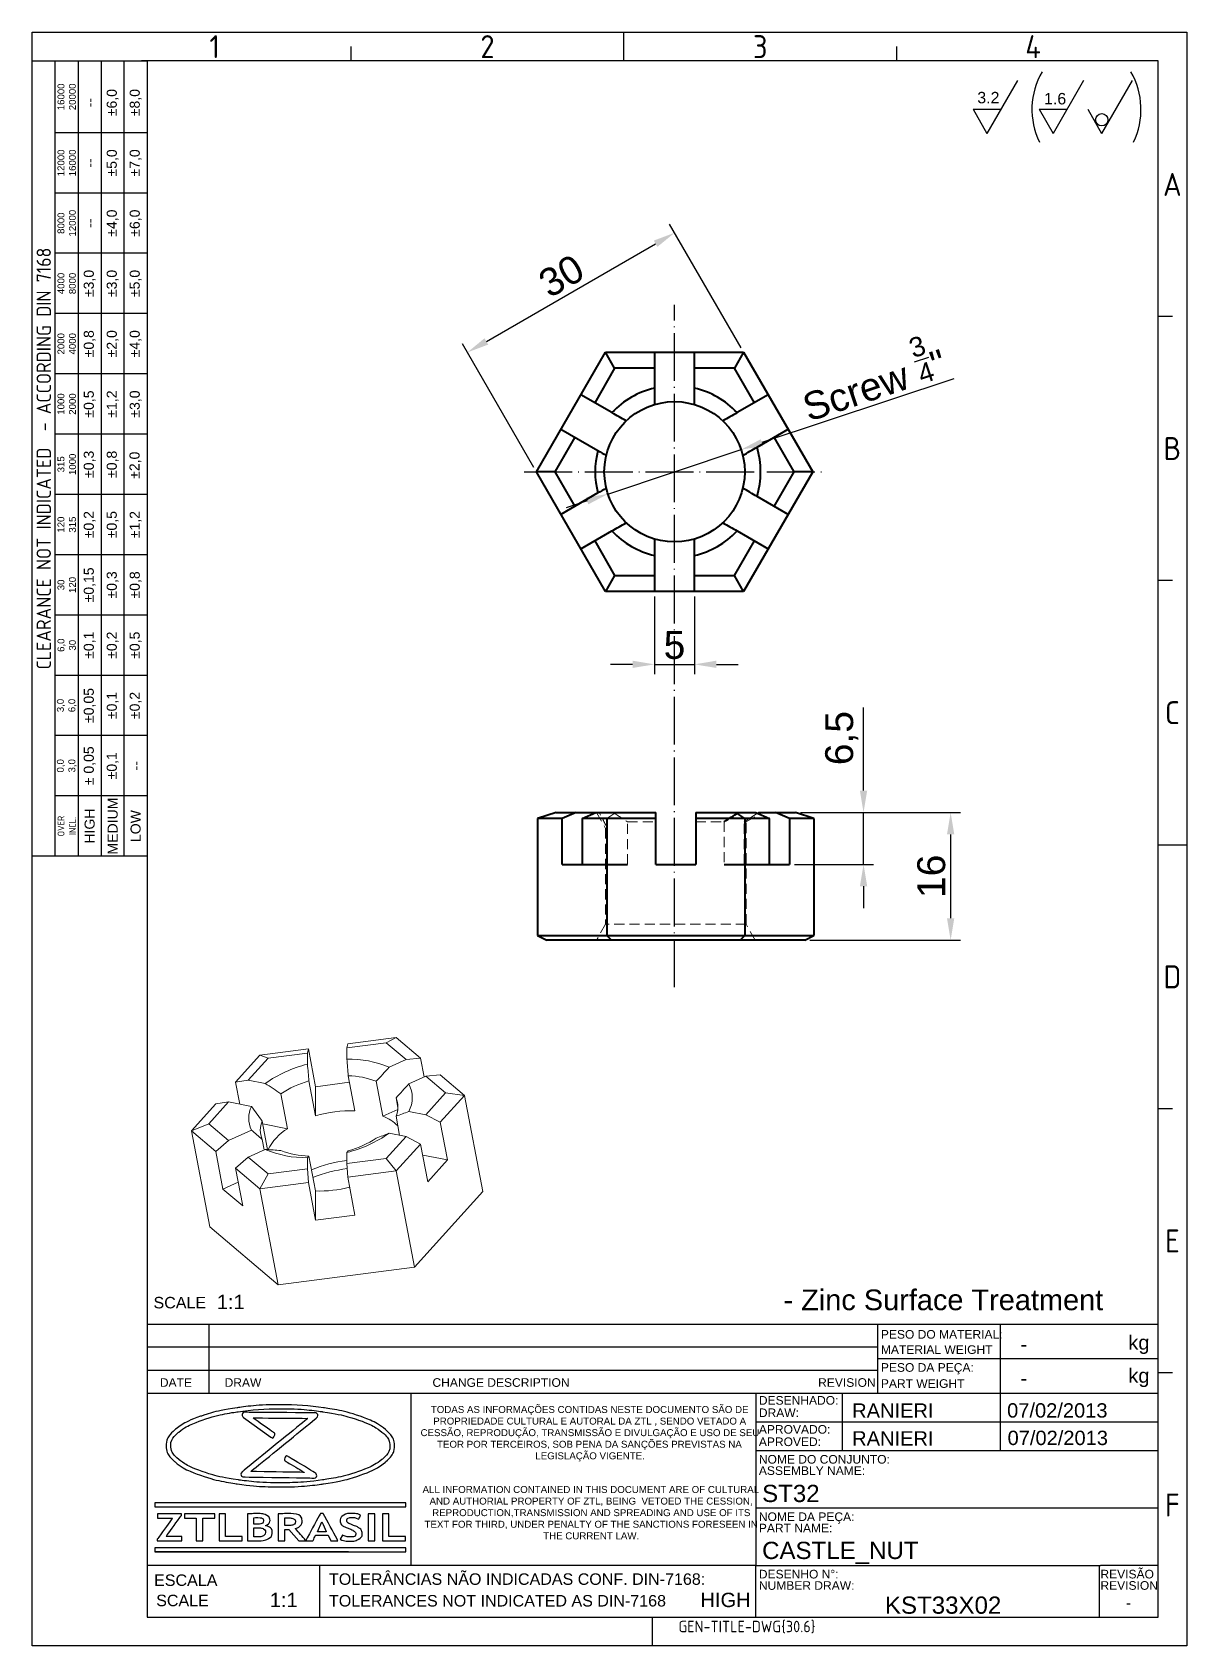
# Model space of a CAD drawing. Header units: millimetres. Extents: x 4527 to 4672, y 1228 to 1430.
import ezdxf
from ezdxf.enums import TextEntityAlignment as Align

# ---------------------------------------------------------------- set-up
doc = ezdxf.new("R2010")
doc.units = ezdxf.units.MM
for name, pattern in [('ACAD_ISO02W100', [15, 12, -3]), ('ACAD_ISO04W100', [30, 24, -3, 0, -3]), ('HIDDEN', [1.905, 1.27, -0.635])]:
    doc.linetypes.add(name, pattern=pattern)
for name, color, linetype, lineweight in [('AM_0', 7, 'Continuous', 40), ('AM_4', 1, 'ACAD_ISO04W100', 25), ('AM_5', 3, 'Continuous', 25), ('AM_8', 40, 'ACAD_ISO02W100', 35)]:
    doc.layers.add(name, color=color, linetype=linetype, lineweight=lineweight)
doc.layers.add('Camada 1', color=7, linetype='Continuous')
doc.styles.add('ACISOTS', font='isocp.shx', dxfattribs={"height": 1})
doc.styles.get("Standard").update_dxf_attribs({"font": 'arial.ttf'})
doc.dimstyles.new('ISO-25', dxfattribs={"dimtxt": 3.5, "dimasz": 2.75, "dimexe": 1.25, "dimexo": 0.625, "dimtad": 1, "dimtxsty": 'Standard', "dimcen": 2.5, "dimadec": 0, "dimazin": 0, "dimtfac": 1, "dimtmove": 0, "dimatfit": 3, "dimfxl": 1, "dimarcsym": 0})

msp = doc.modelspace()

# ---------------------------------------------------------------- texts
at = {"color": 135, "lineweight": 25, "style": 'ACISOTS'}
for s, p in [('1', (4550.154, 1428.601)), ('2', (4584.354, 1428.601)), ('3', (4618.554, 1428.601)), ('4', (4652.754, 1428.601)), ('A', (4670.214, 1411.321)), ('B', (4670.214, 1378.201)), ('C', (4670.214, 1345.081)), ('D', (4670.214, 1311.961)), ('E', (4670.214, 1278.841)), ('F', (4670.214, 1245.721))]:
    msp.add_text(s, height=2.88, dxfattribs=at).set_placement(p, align=Align.MIDDLE)
for s, height, p in [('SCALE', 1.44, (4542.492, 1270.383)), ('PESO DO MATERIAL:', 1.08, (4633.675, 1266.585)), ('kg', 1.8, (4664.694, 1265.204)), ('MATERIAL WEIGHT', 1.08, (4633.675, 1264.672)), ('PESO DA PEÇA:', 1.08, (4633.675, 1262.434)), ('kg', 1.8, (4664.694, 1261.051)), ('DATE', 1.08, (4543.289, 1260.545)), ('DRAW', 1.08, (4551.402, 1260.545)), ('CHANGE DESCRIPTION', 1.08, (4577.462, 1260.545)), ('REVISION', 1.08, (4625.809, 1260.545)), ('PART WEIGHT', 1.08, (4633.675, 1260.419)), ('DESENHADO:', 1.08, (4618.377, 1258.307)), ('DRAW:', 1.08, (4618.377, 1256.753)), ('APROVADO:', 1.08, (4618.377, 1254.669)), ('APROVED:', 1.08, (4618.377, 1253.116)), ('ASSEMBLY NAME:', 1.08, (4618.377, 1249.496)), ('NOME DO CONJUNTO:', 1.08, (4618.377, 1250.918)), ('NOME DA PEÇA:', 1.08, (4618.377, 1243.718)), ('PART NAME:', 1.08, (4618.377, 1242.296)), ('ESCALA', 1.44, (4542.567, 1235.581)), ('TOLERÂNCIAS NÃO INDICADAS CONF. DIN-7168:', 1.44, (4564.487, 1235.716)), ('DESENHO N%%d:', 1.08, (4618.377, 1236.518)), ('NUMBER DRAW:', 1.08, (4618.377, 1235.096)), ('REVISÃO', 1.08, (4661.197, 1236.518)), ('REVISION', 1.08, (4661.197, 1235.096)), ('SCALE', 1.44, (4542.827, 1233.037)), ('TOLERANCES NOT INDICATED AS DIN-7168', 1.44, (4564.487, 1232.998))]:
    msp.add_text(s, height=height).set_placement(p)
at = {"color": 135, "lineweight": 25, "attachment_point": 5, "rotation": 90}
for s, insert, char_height, width in [('16000\\P20000', (4531.614, 1422.301), 0.864, 9), ('±6,0', (4537.374, 1421.581), 1.26, 7.56), ('±8,0', (4540.254, 1421.581), 1.26, 7.56), ('--', (4534.494, 1421.581), 1.26, 7.56), ('12000\\P16000', (4531.614, 1414.021), 0.864, 7.56), ('--', (4534.494, 1414.021), 1.26, 7.56), ('±5,0', (4537.374, 1414.021), 1.26, 7.56), ('±7,0', (4540.254, 1414.021), 1.26, 7.56), ('8000\\P12000', (4531.614, 1406.461), 0.864, 7.56), ('--', (4534.494, 1406.461), 1.26, 7.56), ('±4,0', (4537.374, 1406.461), 1.26, 7.56), ('±6,0', (4540.254, 1406.461), 1.26, 7.56), ('{\\Fisocp.shx|c0;CLEARANCE NOT INDICATED  - ACCORDING DIN 7168}', (4528.734, 1376.941), 1.8, 99.72), ('4000\\P8000', (4531.614, 1398.901), 0.864, 7.56), ('±3,0', (4534.494, 1398.901), 1.26, 7.56), ('±3,0', (4537.374, 1398.901), 1.26, 7.56), ('±5,0', (4540.254, 1398.901), 1.26, 7.56), ('2000\\P4000', (4531.614, 1391.341), 0.864, 7.56), ('±0,8', (4534.494, 1391.341), 1.26, 7.56), ('±2,0', (4537.374, 1391.341), 1.26, 7.56), ('±4,0', (4540.254, 1391.341), 1.26, 7.56), ('1000\\P2000', (4531.614, 1383.781), 0.864, 7.56), ('±0,5', (4534.494, 1383.781), 1.26, 7.56), ('±1,2', (4537.374, 1383.781), 1.26, 7.56), ('±3,0', (4540.254, 1383.781), 1.26, 7.56), ('±0,3', (4534.494, 1376.221), 1.26, 7.56), ('±0,8', (4537.374, 1376.221), 1.26, 7.56), ('315\\P1000', (4531.614, 1376.221), 0.864, 7.56), ('±2,0', (4540.23, 1376.107), 1.26, 7.56), ('±0,2', (4534.494, 1368.661), 1.26, 7.56), ('±0,5', (4537.374, 1368.661), 1.26, 7.56), ('±1,2', (4540.254, 1368.661), 1.26, 7.56), ('120\\P315', (4531.614, 1368.661), 0.864, 7.56), ('30\\P120', (4531.614, 1361.101), 0.864, 7.56), ('±0,15', (4534.494, 1361.101), 1.26, 7.56), ('±0,3', (4537.374, 1361.101), 1.26, 7.56), ('±0,8', (4540.254, 1361.101), 1.26, 7.56), ('6,0\\P30', (4531.614, 1353.541), 0.864, 7.56), ('±0,1', (4534.494, 1353.541), 1.26, 7.56), ('±0,2', (4537.374, 1353.541), 1.26, 7.56), ('±0,5', (4540.254, 1353.541), 1.26, 7.56), ('±0,05', (4534.494, 1345.981), 1.26, 7.56), ('±0,1', (4537.374, 1345.981), 1.26, 7.56), ('±0,2', (4540.254, 1345.981), 1.26, 7.56), ('3,0\\P6,0', (4531.614, 1345.981), 0.864, 7.56), ('± 0,05', (4534.494, 1338.421), 1.26, 7.56), ('\\pt4.79529;±0,1', (4537.374, 1338.421), 1.26, 7.56), ('0,0\\P3,0', (4531.614, 1338.421), 0.864, 7.56), ('--', (4540.254, 1338.421), 1.26, 7.56), ('MEDIUM', (4537.374, 1330.861), 1.26, 7.56), ('{\\Fisocp.shx|c0;OVER\\PINCL.}', (4531.614, 1330.861), 0.864, 7.56), ('HIGH', (4534.494, 1330.861), 1.26, 7.56), ('LOW', (4540.254, 1330.861), 1.26, 7.56)]:
    msp.add_mtext(s, dxfattribs=dict(at, insert=insert, char_height=char_height, width=width))
at = {"insert": (4621.469, 1277.073), "char_height": 2.59465, "width": 63.67922, "attachment_point": 1}
msp.add_mtext('\\P- Zinc Surface Treatment', dxfattribs=at)
at = {"linetype": 'Continuous', "char_height": 0.8712, "attachment_point": 1}
for s, width, insert in [('\\pi2.0442;TODAS AS INFORMAÇÕES CONTIDAS NESTE DOCUMENTO SÃO DE \\P\\pi2.3458;PROPRIEDADE CULTURAL E AUTORAL DA ZTL , SENDO VETADO A \\P\\pi0.75578;CESSÃO, REPRODUÇÃO, TRANSMISSÃO E DIVULGAÇÃO E USO DE SEU \\P\\pi2.82;TEOR POR TERCEIROS, SOB PENA DA SANÇÕES PREVISTAS NA \\P\\pi15.144;LEGISLAÇÃO VIGENTE.', 43.8236, (4575.214, 1258.139)), ('\\pi0.51937;ALL INFORMATION CONTAINED IN THIS DOCUMENT ARE OF CULTURAL \\P\\pi1.3956;AND AUTHORIAL PROPERTY OF ZTL, BEING  VETOED THE CESSION, \\P\\pi1.7263;REPRODUCTION,TRANSMISSION AND SPREADING AND USE OF ITS \\P\\pi0.76451;TEXT FOR THIRD, UNDER PENALTY OF THE SANCTIONS FORESEEN IN \\P\\pi15.644;THE CURRENT LAW.', 43.19033, (4575.7, 1248.107))]:
    msp.add_mtext_dynamic_manual_height_columns(s, width=width, gutter_width=12.5, heights=[0], dxfattribs=dict(at, insert=insert))
for tag, height, p in [('1:1', 1.8, (4552.175, 1271.192)), ('1:1', 1.8, (4558.813, 1233.825)), ('HIGH', 1.8, (4614.204, 1233.825)), ('-', 1.408, (4664.712, 1233.473))]:
    msp.add_attdef(tag, text='', height=height).set_placement(p, align=Align.MIDDLE_CENTER)
for p in [(4651.178, 1265.9), (4651.178, 1261.616)]:
    msp.add_attdef('-', text='', height=1.8).set_placement(p, align=Align.MIDDLE_LEFT)
for tag, p, height in [('RANIERI', (4630.076, 1256.668), 1.8), ('07/02/2013', (4649.499, 1256.689), 1.8), ('RANIERI', (4630.075, 1253.185), 1.8), ('07/02/2013', (4649.557, 1253.244), 1.8), ('ST32', (4618.784, 1246.098), 2.16), ('CASTLE_NUT', (4618.784, 1238.953), 2.16), ('KST33X02', (4634.181, 1232.091), 2.16)]:
    msp.add_attdef(tag, p, '', height=height)
at = {"color": 135, "style": 'ACISOTS'}
msp.add_attdef('GEN-TITLE-DWG{30.6}', (4608.297, 1229.77), '', height=1.44, dxfattribs=at)
at = {"layer": 'AM_5', "char_height": 1.4322, "attachment_point": 1}
for s, insert in [('3.2', (4645.761, 1422.927)), ('1.6', (4654.127, 1422.789))]:
    msp.add_mtext_dynamic_manual_height_columns(s, width=18.23779, gutter_width=12.5, heights=[0], dxfattribs=dict(at, insert=insert))

# ---------------------------------------------------------------- blocks, each defined once
blk = doc.blocks.new('*D34')
at = {"layer": 'AM_5', "color": 0, "lineweight": -2, "ltscale": 0.25, "transparency": 16777216}
for p, q in [((4616.15, 1390.83), (4607.19, 1406.35)), ((4584.22, 1391.64), (4605.43, 1403.89)), ((4590.17, 1375.83), (4581.21, 1391.35))]:
    blk.add_line(p, q, dxfattribs=at)
at = {"layer": 'AM_5', "color": 0, "ltscale": 0.25, "transparency": 16777216}
for points in [[(4605.21, 1404.28), (4605.66, 1403.49), (4607.82, 1405.26)], [(4583.99, 1392.03), (4584.45, 1391.24), (4581.84, 1390.26)]]:
    blk.add_solid(points, dxfattribs=at)
at = {"layer": 'Defpoints', "color": 0, "ltscale": 0.25, "transparency": 16777216}
for p in [(4607.82, 1405.26), (4616.46, 1390.28), (4590.48, 1375.28)]:
    blk.add_point(p, dxfattribs=at)
at = {"layer": 'AM_5', "color": 0, "ltscale": 0.25, "transparency": 16777216, "insert": (4593.62, 1399.85), "char_height": 3.5, "attachment_point": 5, "rotation": 30}
blk.add_mtext('30', dxfattribs=at)
blk = doc.blocks.new('*D35')
at = {"layer": 'AM_5', "color": 0, "lineweight": -2, "ltscale": 0.25, "transparency": 16777216}
for p, q in [((4623.61, 1332.56), (4643.67, 1332.56)), ((4642.42, 1329.81), (4642.42, 1319.31)), ((4624.76, 1316.56), (4643.67, 1316.56))]:
    blk.add_line(p, q, dxfattribs=at)
at = {"layer": 'AM_5', "color": 0, "ltscale": 0.25, "transparency": 16777216}
for points in [[(4641.96, 1329.81), (4642.88, 1329.81), (4642.42, 1332.56)], [(4641.96, 1319.31), (4642.88, 1319.31), (4642.42, 1316.56)]]:
    blk.add_solid(points, dxfattribs=at)
at = {"layer": 'Defpoints', "color": 0, "ltscale": 0.25, "transparency": 16777216}
for p in [(4622.98, 1332.56), (4624.14, 1316.56), (4642.42, 1316.56)]:
    blk.add_point(p, dxfattribs=at)
at = {"layer": 'AM_5', "color": 0, "ltscale": 0.25, "transparency": 16777216, "insert": (4640.01, 1324.56), "char_height": 3.5, "attachment_point": 5, "rotation": 90}
blk.add_mtext('16', dxfattribs=at)
blk = doc.blocks.new('*D36')
at = {"layer": 'AM_5', "color": 0, "lineweight": -2, "ltscale": 0.25, "transparency": 16777216}
for p, q in [((4631.5, 1335.31), (4631.5, 1345.73)), ((4623.61, 1332.56), (4632.75, 1332.56)), ((4631.5, 1326.06), (4631.5, 1332.56)), ((4622.83, 1326.06), (4632.75, 1326.06)), ((4631.5, 1323.31), (4631.5, 1320.56))]:
    blk.add_line(p, q, dxfattribs=at)
at = {"layer": 'AM_5', "color": 0, "ltscale": 0.25, "transparency": 16777216}
for points in [[(4631.04, 1335.31), (4631.96, 1335.31), (4631.5, 1332.56)], [(4631.04, 1323.31), (4631.96, 1323.31), (4631.5, 1326.06)]]:
    blk.add_solid(points, dxfattribs=at)
at = {"layer": 'Defpoints', "color": 0, "ltscale": 0.25, "transparency": 16777216}
for p in [(4622.98, 1332.56), (4631.5, 1332.56), (4622.21, 1326.06)]:
    blk.add_point(p, dxfattribs=at)
at = {"layer": 'AM_5', "color": 0, "ltscale": 0.25, "transparency": 16777216, "insert": (4628.77, 1341.89), "char_height": 3.5, "attachment_point": 5, "rotation": 90}
blk.add_mtext('6,5', dxfattribs=at)
blk = doc.blocks.new('*D37')
at = {"layer": 'AM_5', "color": 0, "lineweight": -2, "ltscale": 0.25, "transparency": 16777216}
for p, q in [((4605.3, 1359.66), (4605.3, 1349.89)), ((4610.3, 1359.66), (4610.3, 1349.89)), ((4602.55, 1351.14), (4599.8, 1351.14)), ((4605.3, 1351.14), (4610.3, 1351.14)), ((4613.05, 1351.14), (4615.8, 1351.14))]:
    blk.add_line(p, q, dxfattribs=at)
at = {"layer": 'AM_5', "color": 0, "ltscale": 0.25, "transparency": 16777216}
for points in [[(4602.55, 1351.6), (4602.55, 1350.69), (4605.3, 1351.14)], [(4613.05, 1351.6), (4613.05, 1350.69), (4610.3, 1351.14)]]:
    blk.add_solid(points, dxfattribs=at)
at = {"layer": 'Defpoints', "color": 0, "ltscale": 0.25, "transparency": 16777216}
for p in [(4605.3, 1360.28), (4610.3, 1360.28), (4610.3, 1351.14)]:
    blk.add_point(p, dxfattribs=at)
at = {"layer": 'AM_5', "color": 0, "ltscale": 0.25, "transparency": 16777216, "insert": (4607.8, 1353.55), "char_height": 3.5, "attachment_point": 5}
blk.add_mtext('5', dxfattribs=at)
blk = doc.blocks.new('*D38')
at = {"layer": 'AM_5', "color": 0, "lineweight": -2, "ltscale": 0.25, "transparency": 16777216}
for p, q in [((4642.81, 1386.95), (4618.76, 1378.94)), ((4599.45, 1372.5), (4616.15, 1378.07)), ((4596.85, 1371.63), (4594.24, 1370.76))]:
    blk.add_line(p, q, dxfattribs=at)
at = {"layer": 'AM_5', "color": 0, "ltscale": 0.25, "transparency": 16777216}
for points in [[(4618.62, 1379.37), (4618.91, 1378.5), (4616.15, 1378.07)], [(4596.7, 1372.07), (4596.99, 1371.2), (4599.45, 1372.5)]]:
    blk.add_solid(points, dxfattribs=at)
at = {"layer": 'Defpoints', "color": 0, "ltscale": 0.25, "transparency": 16777216}
for p in [(4616.15, 1378.07), (4599.45, 1372.5)]:
    blk.add_point(p, dxfattribs=at)
at = {"layer": 'AM_5', "color": 0, "ltscale": 0.25, "transparency": 16777216, "insert": (4632.52, 1387.25), "char_height": 3.5, "attachment_point": 5, "rotation": 18.428}
blk.add_mtext('Screw {\\H0.7x;\\S3/4;}"', dxfattribs=at)

# ---------------------------------------------------------------- dimensions: what is measured, and where the dimension line sits
at = {"layer": 'AM_5', "ltscale": 0.25}
dim = msp.add_aligned_dim(p1=(4590.483, 1375.285), p2=(4616.464, 1390.285), distance=17.295, dimstyle='ISO-25', dxfattribs=at)
dim.commit()
dim.dimension.update_dxf_attribs({"geometry": '*D34', "text_midpoint": (4593.619, 1399.853)})
dim = msp.add_diameter_dim_2p(p1=(4599.455, 1372.503), p2=(4616.152, 1378.066), text='Screw {\\H0.7x;\\S3/4;}"', dimstyle='ISO-25', dxfattribs=at)
dim.commit()
dim.dimension.update_dxf_attribs({"geometry": '*D38', "text_midpoint": (4633.638, 1383.893), "dimtype": 163})
dim = msp.add_linear_dim(base=(4610.304, 1351.144), p1=(4605.304, 1360.285), p2=(4610.304, 1360.285), dimstyle='ISO-25', dxfattribs=at)
dim.commit()
dim.dimension.update_dxf_attribs({"geometry": '*D37', "text_midpoint": (4607.804, 1353.549)})
for base, p1, p2, picture, middle in [((4631.498, 1332.558), (4622.21, 1326.058), (4622.981, 1332.558), '*D36', (4628.769, 1341.891)), ((4642.42, 1316.558), (4622.981, 1332.558), (4624.135, 1316.558), '*D35', (4640.008, 1324.558))]:
    dim = msp.add_linear_dim(base=base, p1=p1, p2=p2, angle=90, dimstyle='ISO-25', dxfattribs=at)
    dim.commit()
    dim.dimension.update_dxf_attribs({"geometry": picture, "text_midpoint": middle})

# ---------------------------------------------------------------- linework, layer by layer
at = {"color": 135, "lineweight": 25}
for p, q in [((4527.294, 1228.081), (4527.294, 1430.401)), ((4527.294, 1430.401), (4672.014, 1430.401)), ((4567.254, 1426.801), (4567.254, 1428.601)), ((4601.454, 1426.801), (4601.454, 1430.401)), ((4635.654, 1426.801), (4635.654, 1428.601)), ((4672.014, 1430.401), (4672.014, 1228.081)), ((4530.174, 1327.081), (4530.174, 1426.801)), ((4533.054, 1426.801), (4533.054, 1327.081)), ((4535.934, 1426.801), (4535.934, 1327.081)), ((4538.814, 1327.081), (4538.814, 1426.801)), ((4541.694, 1417.801), (4530.174, 1417.801)), ((4541.694, 1410.241), (4530.174, 1410.241)), ((4541.694, 1402.681), (4530.174, 1402.681)), ((4541.694, 1395.121), (4530.174, 1395.121)), ((4670.214, 1394.761), (4668.414, 1394.761)), ((4541.694, 1387.561), (4530.174, 1387.561)), ((4541.694, 1380.001), (4530.174, 1380.001)), ((4541.694, 1372.441), (4530.174, 1372.441)), ((4541.694, 1364.881), (4530.174, 1364.881)), ((4670.214, 1361.641), (4668.414, 1361.641)), ((4541.694, 1357.321), (4530.174, 1357.321)), ((4541.694, 1349.761), (4530.174, 1349.761)), ((4541.694, 1342.201), (4530.174, 1342.201)), ((4541.694, 1334.641), (4530.174, 1334.641)), ((4668.414, 1328.521), (4672.014, 1328.521)), ((4670.214, 1295.401), (4668.414, 1295.401)), ((4670.214, 1262.281), (4668.414, 1262.281)), ((4605.054, 1228.081), (4605.054, 1231.681)), ((4672.014, 1228.081), (4527.294, 1228.081))]:
    msp.add_line(p, q, dxfattribs=at)
for p, q in [((4668.414, 1426.801), (4540.974, 1426.801)), ((4541.694, 1426.801), (4541.694, 1231.681)), ((4668.414, 1231.681), (4668.414, 1426.801)), ((4541.694, 1268.401), (4668.414, 1268.401)), ((4541.694, 1268.401), (4541.694, 1231.681)), ((4541.694, 1268.401), (4633.313, 1268.401)), ((4549.472, 1259.761), (4549.472, 1268.401)), ((4633.313, 1259.761), (4633.313, 1268.401)), ((4648.614, 1268.401), (4648.614, 1264.081)), ((4668.414, 1231.681), (4668.414, 1268.401)), ((4633.313, 1265.521), (4541.694, 1265.521)), ((4541.694, 1262.641), (4633.313, 1262.641)), ((4633.313, 1264.081), (4668.414, 1264.081)), ((4648.614, 1264.081), (4648.614, 1259.761)), ((4541.694, 1259.761), (4618.014, 1259.761)), ((4574.766, 1259.761), (4574.766, 1238.161)), ((4618.014, 1259.761), (4618.014, 1246.081)), ((4618.014, 1259.761), (4668.414, 1259.761)), ((4628.814, 1259.761), (4628.814, 1252.561)), ((4648.614, 1259.761), (4648.614, 1252.561)), ((4618.014, 1256.161), (4668.414, 1256.161)), ((4618.014, 1252.561), (4668.414, 1252.561)), ((4618.014, 1246.081), (4618.014, 1238.161)), ((4618.014, 1245.361), (4668.414, 1245.361)), ((4618.014, 1238.161), (4541.694, 1238.161)), ((4563.294, 1238.161), (4563.294, 1231.681)), ((4618.014, 1231.681), (4618.014, 1238.161)), ((4618.014, 1238.161), (4661.214, 1238.161)), ((4661.037, 1238.161), (4661.037, 1231.681)), ((4668.414, 1238.161), (4661.214, 1238.161)), ((4541.694, 1231.681), (4668.414, 1231.681)), ((4541.694, 1231.681), (4668.414, 1231.681))]:
    msp.add_line(p, q)
at = {"color": 7, "linetype": 'HIDDEN', "lineweight": 0}
for p, q in [((4598.015, 1332.558), (4599.17, 1330.558)), ((4601.913, 1326.058), (4601.913, 1331.403)), ((4601.913, 1331.403), (4605.47, 1331.403)), ((4610.47, 1331.403), (4614.027, 1331.403)), ((4614.027, 1331.403), (4614.027, 1326.058)), ((4616.527, 1331.403), (4616.77, 1331.403)), ((4616.527, 1326.058), (4616.527, 1331.403)), ((4616.77, 1331.403), (4618.77, 1332.558)), ((4616.77, 1318.558), (4616.77, 1331.403)), ((4599.17, 1330.558), (4599.413, 1330.558)), ((4599.17, 1330.558), (4599.17, 1318.558)), ((4599.413, 1330.558), (4599.413, 1326.058)), ((4599.17, 1318.558), (4598.015, 1316.558)), ((4616.77, 1318.558), (4599.17, 1318.558)), ((4617.924, 1316.558), (4616.77, 1318.558))]:
    msp.add_line(p, q, dxfattribs=at)
at = {"color": 7, "linetype": 'Continuous', "lineweight": 15}
for p, q in [((4600.464, 1332.558), (4599.309, 1331.83)), ((4618.319, 1332.558), (4616.527, 1331.403)), ((4571.676, 1303.683), (4566.731, 1303.039)), ((4566.731, 1303.039), (4566.844, 1303.558)), ((4566.731, 1301.648), (4566.731, 1303.039)), ((4566.844, 1303.558), (4572.929, 1304.351)), ((4572.929, 1304.351), (4571.676, 1303.683)), ((4574.148, 1301.587), (4571.676, 1303.683)), ((4572.929, 1304.351), (4575.972, 1301.771)), ((4552.776, 1298.749), (4555.819, 1302.121)), ((4556.846, 1301.751), (4554.374, 1299.01)), ((4555.819, 1302.121), (4561.904, 1302.914)), ((4556.846, 1301.751), (4555.819, 1302.121)), ((4561.791, 1302.395), (4556.846, 1301.751)), ((4561.904, 1302.914), (4561.791, 1302.395)), ((4561.791, 1302.395), (4561.791, 1301.004)), ((4561.904, 1302.914), (4562.8, 1298.182)), ((4574.148, 1301.587), (4572.015, 1300.614)), ((4575.972, 1301.771), (4574.148, 1301.587)), ((4575.972, 1301.771), (4576.42, 1299.403)), ((4554.374, 1299.01), (4552.776, 1298.749)), ((4556.507, 1298.593), (4554.374, 1299.01)), ((4562.8, 1294.521), (4561.97, 1298.903)), ((4566.91, 1299.547), (4567.739, 1295.164)), ((4574.485, 1298.52), (4576.618, 1299.493)), ((4576.618, 1299.493), (4578.442, 1299.677)), ((4579.09, 1297.397), (4576.618, 1299.493)), ((4578.442, 1299.677), (4581.485, 1297.097)), ((4553.296, 1296.001), (4552.776, 1298.749)), ((4558.456, 1297.3), (4559.286, 1292.917)), ((4567.063, 1298.738), (4562.8, 1298.182)), ((4562.8, 1298.182), (4562.8, 1294.521)), ((4571.253, 1294.477), (4570.424, 1298.859)), ((4576.618, 1294.656), (4579.09, 1297.397)), ((4581.485, 1297.097), (4578.442, 1293.725)), ((4581.485, 1297.097), (4579.09, 1297.397)), ((4581.485, 1297.097), (4583.764, 1285.05)), ((4547.263, 1292.638), (4550.306, 1296.011)), ((4551.904, 1296.273), (4549.432, 1293.532)), ((4550.306, 1296.011), (4551.904, 1296.273)), ((4551.904, 1296.273), (4554.782, 1295.71)), ((4573.115, 1295.326), (4571.253, 1294.477)), ((4572.894, 1296.765), (4573.13, 1295.514)), ((4576.618, 1294.656), (4574.485, 1295.074)), ((4549.432, 1293.532), (4547.263, 1292.638)), ((4549.432, 1293.532), (4551.904, 1291.436)), ((4556.794, 1290.295), (4556.118, 1293.869)), ((4559.286, 1292.917), (4556.183, 1293.525)), ((4573.347, 1292.076), (4572.894, 1294.474)), ((4578.442, 1293.725), (4576.618, 1294.656)), ((4578.442, 1293.725), (4579.337, 1288.992)), ((4550.306, 1290.058), (4547.263, 1292.638)), ((4547.263, 1292.638), (4549.542, 1280.59)), ((4551.904, 1291.436), (4550.306, 1290.058)), ((4554.782, 1292.75), (4551.904, 1291.436)), ((4556.118, 1291.578), (4556.369, 1290.252)), ((4571.676, 1289.178), (4574.148, 1291.919)), ((4572.015, 1292.336), (4574.148, 1291.919)), ((4575.972, 1290.987), (4572.929, 1287.614)), ((4574.148, 1291.919), (4575.972, 1290.987)), ((4576.868, 1286.255), (4575.972, 1290.987)), ((4551.201, 1285.326), (4550.306, 1290.058)), ((4552.776, 1287.965), (4554.374, 1289.342)), ((4554.374, 1289.342), (4556.507, 1290.316)), ((4554.374, 1289.342), (4556.846, 1287.246)), ((4561.791, 1289.281), (4561.791, 1287.89)), ((4561.97, 1289.489), (4562.8, 1285.107)), ((4566.731, 1288.534), (4566.731, 1289.925)), ((4566.731, 1288.534), (4571.676, 1289.178)), ((4572.929, 1287.614), (4571.676, 1289.178)), ((4579.337, 1288.992), (4576.235, 1289.6)), ((4576.868, 1286.255), (4579.337, 1288.992)), ((4555.819, 1285.385), (4552.776, 1287.965)), ((4552.776, 1287.965), (4553.671, 1283.232)), ((4556.846, 1287.246), (4555.819, 1285.385)), ((4556.846, 1287.246), (4561.791, 1287.89)), ((4561.791, 1287.89), (4561.904, 1286.178)), ((4566.844, 1286.821), (4566.731, 1288.534)), ((4572.929, 1287.614), (4566.844, 1286.821)), ((4566.844, 1286.821), (4567.739, 1282.089)), ((4572.929, 1287.614), (4575.209, 1275.567)), ((4553.11, 1286.197), (4551.201, 1285.326)), ((4551.201, 1285.326), (4553.671, 1283.232)), ((4561.904, 1286.178), (4555.819, 1285.385)), ((4555.819, 1285.385), (4558.098, 1273.337)), ((4562.8, 1281.445), (4561.904, 1286.178)), ((4562.8, 1285.107), (4562.8, 1281.445)), ((4575.209, 1275.567), (4583.764, 1285.05)), ((4562.8, 1281.445), (4567.739, 1282.089)), ((4549.542, 1280.59), (4558.098, 1273.337)), ((4558.098, 1273.337), (4575.209, 1275.567))]:
    msp.add_line(p, q, dxfattribs=at)
at = {"color": 135, "lineweight": 25}
msp.add_lwpolyline([(4541.694, 1426.801), (4541.694, 1327.081), (4527.294, 1327.081), (4527.294, 1426.801)], close=True, dxfattribs=at)
at = {"color": 7, "linetype": 'Continuous', "lineweight": 15}
for centre, radius, start, end in [((4565.689, 1285.467), 16.018, 104.08356, 124.97538), ((4566.972, 1288.864), 12.786, 66.76977, 91.08011), ((4565.608, 1286.281), 13.136, 106.07506, 122.98388), ((4566.684, 1289.074), 10.476, 69.08452, 88.76536), ((4571.342, 1296.797), 3.584, 331.2657, 28.7343), ((4557.715, 1294.23), 3.284, 153.21824, 206.78176), ((4567.246, 1279.67), 15.503, 88.17904, 106.66901), ((4570.267, 1295.619), 2.865, 336.42988, 23.57012), ((4558.744, 1292.723), 2.865, 156.42988, 203.57012), ((4562.665, 1287.369), 6.496, 121.34521, 153.27972), ((4569.393, 1289.561), 5.256, 44.80734, 69.2798), ((4562.833, 1305.462), 16.018, 284.08356, 304.97538), ((4563.273, 1302.755), 13.136, 286.07506, 302.98388), ((4561.55, 1302.065), 12.786, 246.76977, 271.08011), ((4562.196, 1299.962), 10.476, 249.08452, 268.76536), ((4568.405, 1273.553), 15.469, 96.21178, 113.25697), ((4568.993, 1270.434), 17.611, 97.24534, 111.70681), ((4563.295, 1300.542), 15.444, 268.16276, 284.18999)]:
    msp.add_arc(centre, radius, start, end, dxfattribs=at)
at = {"color": 7, "linetype": 'HIDDEN', "lineweight": 0}
for points in [[(4599.413, 1330.558), (4599.065, 1331.224), (4598.72, 1331.89), (4598.375, 1332.558)], [(4600.121, 1332.558), (4600.717, 1332.171), (4601.314, 1331.786), (4601.913, 1331.403)]]:
    msp.add_open_spline(points, degree=3, dxfattribs=at)
at = {"color": 7, "linetype": 'Continuous', "lineweight": 15}
for points in [[(4561.791, 1301.004), (4561.851, 1300.303), (4561.911, 1299.602), (4561.97, 1298.903)], [(4566.91, 1299.547), (4566.851, 1300.246), (4566.791, 1300.947), (4566.731, 1301.648)], [(4572.015, 1300.614), (4571.486, 1300.028), (4570.956, 1299.443), (4570.424, 1298.859)], [(4558.456, 1297.3), (4557.806, 1297.729), (4557.156, 1298.16), (4556.507, 1298.593)], [(4572.894, 1296.765), (4573.425, 1297.349), (4573.956, 1297.934), (4574.485, 1298.52)], [(4554.782, 1295.71), (4555.227, 1295.096), (4555.672, 1294.482), (4556.118, 1293.869)], [(4574.485, 1295.074), (4573.956, 1294.872), (4573.425, 1294.672), (4572.894, 1294.474)], [(4556.118, 1291.578), (4555.672, 1291.967), (4555.227, 1292.358), (4554.782, 1292.75)], [(4570.424, 1291.736), (4570.956, 1291.934), (4571.486, 1292.135), (4572.015, 1292.336)], [(4556.507, 1290.316), (4557.156, 1290.267), (4557.806, 1290.221), (4558.456, 1290.177)], [(4561.97, 1289.489), (4561.911, 1289.417), (4561.851, 1289.348), (4561.791, 1289.281)], [(4566.731, 1289.925), (4566.791, 1289.992), (4566.851, 1290.061), (4566.91, 1290.133)]]:
    msp.add_open_spline(points, degree=3, dxfattribs=at)
at = {"layer": 'AM_0'}
for p, q in [((4590.483, 1375.285), (4599.143, 1390.285)), ((4600.298, 1388.285), (4599.143, 1390.285)), ((4599.143, 1390.285), (4616.464, 1390.285)), ((4605.304, 1390.285), (4605.304, 1385.791)), ((4610.304, 1385.791), (4610.304, 1390.285)), ((4616.464, 1390.285), (4615.309, 1388.285)), ((4616.464, 1390.285), (4625.124, 1375.285)), ((4600.298, 1388.285), (4597.795, 1383.95)), ((4605.304, 1388.285), (4600.298, 1388.285)), ((4615.309, 1388.285), (4610.304, 1388.285)), ((4617.812, 1383.95), (4615.309, 1388.285)), ((4599.955, 1382.703), (4596.063, 1384.95)), ((4619.544, 1384.95), (4615.653, 1382.703)), ((4593.563, 1380.62), (4598.209, 1377.937)), ((4618.153, 1378.373), (4622.044, 1380.62)), ((4595.295, 1379.62), (4592.792, 1375.285)), ((4622.815, 1375.285), (4620.312, 1379.62)), ((4592.792, 1375.285), (4590.483, 1375.285)), ((4599.143, 1360.285), (4590.483, 1375.285)), ((4592.792, 1375.285), (4595.295, 1370.95)), ((4625.124, 1375.285), (4616.464, 1360.285)), ((4620.312, 1370.95), (4622.815, 1375.285)), ((4625.124, 1375.285), (4622.815, 1375.285)), ((4598.209, 1372.632), (4593.563, 1369.95)), ((4622.044, 1369.95), (4618.153, 1372.196)), ((4596.063, 1365.62), (4599.955, 1367.866)), ((4615.653, 1367.866), (4619.544, 1365.62)), ((4597.795, 1366.62), (4600.298, 1362.285)), ((4615.309, 1362.285), (4617.812, 1366.62)), ((4605.304, 1364.778), (4605.304, 1360.285)), ((4610.304, 1360.285), (4610.304, 1364.778)), ((4600.298, 1362.285), (4599.143, 1360.285)), ((4600.298, 1362.285), (4605.304, 1362.285)), ((4610.304, 1362.285), (4615.309, 1362.285)), ((4616.464, 1360.285), (4615.309, 1362.285)), ((4616.464, 1360.285), (4599.143, 1360.285)), ((4592.958, 1332.558), (4590.649, 1331.83)), ((4593.729, 1331.83), (4590.649, 1331.83)), ((4590.649, 1331.83), (4590.649, 1317.135)), ((4592.958, 1332.558), (4605.47, 1332.558)), ((4595.461, 1332.558), (4593.729, 1331.83)), ((4593.729, 1326.058), (4593.729, 1331.83)), ((4596.229, 1331.83), (4597.961, 1332.558)), ((4596.229, 1331.83), (4596.229, 1326.058)), ((4605.47, 1331.83), (4596.229, 1331.83)), ((4599.309, 1331.83), (4599.309, 1317.135)), ((4605.47, 1326.058), (4605.47, 1332.558)), ((4610.47, 1332.558), (4610.47, 1326.058)), ((4610.47, 1332.558), (4617.978, 1332.558)), ((4619.71, 1331.83), (4610.47, 1331.83)), ((4616.63, 1331.83), (4615.475, 1332.558)), ((4616.63, 1331.83), (4616.63, 1317.135)), ((4617.978, 1332.558), (4619.71, 1331.83)), ((4618.319, 1332.558), (4622.981, 1332.558)), ((4619.71, 1326.058), (4619.71, 1331.83)), ((4622.21, 1331.83), (4620.478, 1332.558)), ((4622.21, 1331.83), (4622.21, 1326.058)), ((4625.29, 1331.83), (4622.21, 1331.83)), ((4625.29, 1331.83), (4622.981, 1332.558)), ((4625.29, 1331.83), (4625.29, 1317.135)), ((4593.729, 1326.058), (4601.913, 1326.058)), ((4605.47, 1326.058), (4610.47, 1326.058)), ((4614.027, 1326.058), (4622.21, 1326.058)), ((4590.649, 1317.135), (4625.29, 1317.135)), ((4590.649, 1317.135), (4591.804, 1316.558)), ((4599.309, 1317.135), (4599.887, 1316.558)), ((4616.63, 1317.135), (4616.052, 1316.558)), ((4624.135, 1316.558), (4625.29, 1317.135)), ((4624.135, 1316.558), (4591.804, 1316.558))]:
    msp.add_line(p, q, dxfattribs=at)
at = {"layer": 'AM_0', "ltscale": 0.25}
msp.add_circle((4607.804, 1375.285), 8.8, dxfattribs=at)
at = {"layer": 'AM_0'}
for radius, start, end in [(10.8, 103.38431, 136.61569), (10.8, 43.38431, 76.61569), (9.955, 164.54484, 195.45516), (10.8, 343.38431, 16.61569), (10.8, 223.38431, 256.61569), (10.8, 283.38431, 316.61569)]:
    msp.add_arc((4607.804, 1375.285), radius, start, end, dxfattribs=at)
for points in [[(4605.304, 1385.791), (4605.304, 1385.103), (4605.304, 1384.413), (4605.304, 1383.722)], [(4610.304, 1383.722), (4610.304, 1384.413), (4610.304, 1385.103), (4610.304, 1385.791)], [(4601.747, 1381.668), (4601.148, 1382.014), (4600.551, 1382.359), (4599.955, 1382.703)], [(4615.653, 1382.703), (4615.056, 1382.359), (4614.459, 1382.014), (4613.861, 1381.668)], [(4598.209, 1377.937), (4598.554, 1377.738), (4598.899, 1377.539), (4599.247, 1377.338)], [(4616.361, 1377.338), (4616.959, 1377.684), (4617.556, 1378.029), (4618.153, 1378.373)], [(4599.247, 1373.231), (4598.899, 1373.031), (4598.554, 1372.831), (4598.209, 1372.632)], [(4618.153, 1372.196), (4617.556, 1372.541), (4616.959, 1372.885), (4616.361, 1373.231)], [(4599.955, 1367.866), (4600.551, 1368.211), (4601.148, 1368.555), (4601.747, 1368.901)], [(4613.861, 1368.901), (4614.459, 1368.555), (4615.056, 1368.211), (4615.653, 1367.866)], [(4605.304, 1366.847), (4605.304, 1366.156), (4605.304, 1365.467), (4605.304, 1364.778)], [(4610.304, 1364.778), (4610.304, 1365.467), (4610.304, 1366.156), (4610.304, 1366.847)], [(4614.027, 1331.403), (4614.625, 1331.786), (4615.222, 1332.171), (4615.819, 1332.558)]]:
    msp.add_open_spline(points, degree=3, dxfattribs=at)
at = {"layer": 'AM_4', "ltscale": 0.25}
for p, q in [((4607.804, 1310.675), (4607.804, 1396.219)), ((4588.976, 1375.285), (4626.631, 1375.285))]:
    msp.add_line(p, q, dxfattribs=at)
at = {"layer": 'AM_5'}
for p, q in [((4650.792, 1424.356), (4646.964, 1417.725)), ((4659.083, 1424.356), (4655.255, 1417.725)), ((4665.179, 1424.356), (4661.351, 1417.725)), ((4645.224, 1420.739), (4648.704, 1420.739)), ((4645.224, 1420.739), (4646.964, 1417.725)), ((4653.515, 1420.739), (4656.995, 1420.739)), ((4653.515, 1420.739), (4655.255, 1417.725)), ((4659.611, 1420.739), (4661.351, 1417.725))]:
    msp.add_line(p, q, dxfattribs=at)
msp.add_circle((4661.357, 1419.433), 0.772, dxfattribs=at)
for centre, start, end in [((4661.98, 1420.733), 149.81687, 205.95777), ((4656.914, 1420.733), 334.04223, 30.18313)]:
    msp.add_arc(centre, 9.371, start, end, dxfattribs=at)
at = {"layer": 'AM_8', "color": 0, "linetype": 'Continuous'}
msp.add_line((4542.648, 1239.845), (4566.915, 1239.845), dxfattribs=at)
at = {"layer": 'Camada 1'}
for points, knots in [([(4558.392, 1258.302), (4560.303, 1258.302), (4562.13, 1258.168), (4563.798, 1257.926), (4563.798, 1257.926), (4565.532, 1257.674), (4567.096, 1257.305), (4568.408, 1256.847), (4568.408, 1256.847), (4569.754, 1256.377), (4570.841, 1255.81), (4571.583, 1255.175), (4571.583, 1255.175), (4572.307, 1254.557), (4572.706, 1253.874), (4572.706, 1253.151), (4572.706, 1253.151), (4572.706, 1252.429), (4572.307, 1251.745), (4571.583, 1251.127), (4571.583, 1251.127), (4570.841, 1250.492), (4569.754, 1249.925), (4568.408, 1249.455), (4568.408, 1249.455), (4567.096, 1248.997), (4565.532, 1248.628), (4563.798, 1248.376), (4563.798, 1248.376), (4562.13, 1248.134), (4560.303, 1248), (4558.392, 1248), (4558.392, 1248), (4556.481, 1248), (4554.655, 1248.134), (4552.986, 1248.376), (4552.986, 1248.376), (4551.252, 1248.628), (4549.688, 1248.997), (4548.377, 1249.455), (4548.377, 1249.455), (4547.03, 1249.925), (4545.944, 1250.492), (4545.201, 1251.127), (4545.201, 1251.127), (4544.478, 1251.745), (4544.078, 1252.429), (4544.078, 1253.151), (4544.078, 1253.151), (4544.078, 1253.874), (4544.478, 1254.557), (4545.201, 1255.175), (4545.201, 1255.175), (4545.944, 1255.81), (4547.03, 1256.377), (4548.377, 1256.847), (4548.377, 1256.847), (4549.688, 1257.305), (4551.252, 1257.674), (4552.986, 1257.926), (4552.986, 1257.926), (4554.655, 1258.168), (4556.481, 1258.302), (4558.392, 1258.302)], [0, 0, 0, 0, 0.0588235, 0.0588235, 0.0588235, 0.0882353, 0.1176471, 0.1176471, 0.1176471, 0.1470588, 0.1764706, 0.1764706, 0.1764706, 0.2058824, 0.2352941, 0.2352941, 0.2352941, 0.2647059, 0.2941176, 0.2941176, 0.2941176, 0.3235294, 0.3529412, 0.3529412, 0.3529412, 0.3823529, 0.4117647, 0.4117647, 0.4117647, 0.4411765, 0.4705882, 0.4705882, 0.4705882, 0.5, 0.5294118, 0.5294118, 0.5294118, 0.5588235, 0.5882353, 0.5882353, 0.5882353, 0.6176471, 0.6470588, 0.6470588, 0.6470588, 0.6764706, 0.7058824, 0.7058824, 0.7058824, 0.7352941, 0.7647059, 0.7647059, 0.7647059, 0.7941176, 0.8235294, 0.8235294, 0.8235294, 0.8529412, 0.8823529, 0.8823529, 0.8823529, 0.9411765, 1, 1, 1, 1]), ([(4558.392, 1257.794), (4556.515, 1257.794), (4554.723, 1257.663), (4553.089, 1257.427), (4553.089, 1257.427), (4551.392, 1257.181), (4549.864, 1256.821), (4548.586, 1256.375), (4548.586, 1256.375), (4547.342, 1255.941), (4546.34, 1255.428), (4545.657, 1254.865), (4545.657, 1254.865), (4545.009, 1254.33), (4544.651, 1253.751), (4544.651, 1253.151), (4544.651, 1253.151), (4544.651, 1252.552), (4545.009, 1251.972), (4545.657, 1251.438), (4545.657, 1251.438), (4546.34, 1250.874), (4547.342, 1250.362), (4548.586, 1249.927), (4548.586, 1249.927), (4549.864, 1249.481), (4551.392, 1249.121), (4553.089, 1248.876), (4553.089, 1248.876), (4554.723, 1248.639), (4556.514, 1248.508), (4558.392, 1248.508), (4558.392, 1248.508), (4560.27, 1248.508), (4562.061, 1248.639), (4563.695, 1248.876), (4563.695, 1248.876), (4565.393, 1249.121), (4566.921, 1249.481), (4568.199, 1249.927), (4568.199, 1249.927), (4569.443, 1250.362), (4570.445, 1250.874), (4571.127, 1251.438), (4571.127, 1251.438), (4571.775, 1251.972), (4572.133, 1252.552), (4572.133, 1253.151), (4572.133, 1253.151), (4572.133, 1253.751), (4571.775, 1254.33), (4571.127, 1254.865), (4571.127, 1254.865), (4570.445, 1255.428), (4569.443, 1255.941), (4568.199, 1256.375), (4568.199, 1256.375), (4566.921, 1256.821), (4565.393, 1257.181), (4563.695, 1257.427), (4563.695, 1257.427), (4562.061, 1257.663), (4560.27, 1257.794), (4558.392, 1257.794)], [0, 0, 0, 0, 0.0588235, 0.0588235, 0.0588235, 0.0882353, 0.1176471, 0.1176471, 0.1176471, 0.1470588, 0.1764706, 0.1764706, 0.1764706, 0.2058824, 0.2352941, 0.2352941, 0.2352941, 0.2647059, 0.2941176, 0.2941176, 0.2941176, 0.3235294, 0.3529412, 0.3529412, 0.3529412, 0.3823529, 0.4117647, 0.4117647, 0.4117647, 0.4411765, 0.4705882, 0.4705882, 0.4705882, 0.5, 0.5294118, 0.5294118, 0.5294118, 0.5588235, 0.5882353, 0.5882353, 0.5882353, 0.6176471, 0.6470588, 0.6470588, 0.6470588, 0.6764706, 0.7058824, 0.7058824, 0.7058824, 0.7352941, 0.7647059, 0.7647059, 0.7647059, 0.7941176, 0.8235294, 0.8235294, 0.8235294, 0.8529412, 0.8823529, 0.8823529, 0.8823529, 0.9411765, 1, 1, 1, 1]), ([(4557.202, 1254.248), (4557.202, 1254.248), (4553.772, 1256.705), (4553.772, 1256.705), (4553.772, 1256.705), (4553.517, 1256.888), (4553.621, 1257.353), (4553.922, 1257.35), (4553.922, 1257.35), (4553.922, 1257.35), (4562.778, 1257.279), (4562.778, 1257.279), (4562.778, 1257.279), (4563.069, 1257.277), (4563.177, 1256.838), (4562.94, 1256.645), (4562.94, 1256.645), (4562.94, 1256.645), (4554.694, 1249.927), (4554.694, 1249.927), (4554.694, 1249.927), (4554.694, 1249.927), (4561.377, 1249.82), (4561.377, 1249.82), (4561.377, 1249.82), (4561.377, 1249.82), (4559.129, 1251.174), (4559.129, 1251.174), (4559.129, 1251.174), (4558.982, 1251.263), (4558.834, 1251.352), (4558.963, 1251.661), (4558.963, 1251.661), (4559.091, 1251.97), (4559.239, 1251.881), (4559.387, 1251.792), (4559.387, 1251.792), (4559.387, 1251.792), (4562.757, 1249.762), (4562.757, 1249.762), (4562.757, 1249.762), (4563.032, 1249.596), (4562.935, 1249.101), (4562.624, 1249.106), (4562.624, 1249.106), (4562.624, 1249.106), (4553.768, 1249.248), (4553.768, 1249.248), (4553.768, 1249.248), (4553.478, 1249.253), (4553.372, 1249.69), (4553.609, 1249.883), (4553.609, 1249.883), (4553.609, 1249.883), (4561.845, 1256.593), (4561.845, 1256.593), (4561.845, 1256.593), (4561.845, 1256.593), (4554.98, 1256.648), (4554.98, 1256.648), (4554.98, 1256.648), (4554.98, 1256.648), (4557.498, 1254.844), (4557.498, 1254.844), (4557.498, 1254.844), (4557.638, 1254.743), (4557.778, 1254.643), (4557.63, 1254.345), (4557.63, 1254.345), (4557.482, 1254.047), (4557.342, 1254.147), (4557.202, 1254.248)], [0, 0, 0, 0, 0.0526316, 0.0526316, 0.0526316, 0.0789474, 0.1052632, 0.1052632, 0.1052632, 0.1315789, 0.1578947, 0.1578947, 0.1578947, 0.1842105, 0.2105263, 0.2105263, 0.2105263, 0.2368421, 0.2631579, 0.2631579, 0.2631579, 0.2894737, 0.3157895, 0.3157895, 0.3157895, 0.3421053, 0.3684211, 0.3684211, 0.3684211, 0.3947368, 0.4210526, 0.4210526, 0.4210526, 0.4473684, 0.4736842, 0.4736842, 0.4736842, 0.5, 0.5263158, 0.5263158, 0.5263158, 0.5526316, 0.5789474, 0.5789474, 0.5789474, 0.6052632, 0.6315789, 0.6315789, 0.6315789, 0.6578947, 0.6842105, 0.6842105, 0.6842105, 0.7105263, 0.7368421, 0.7368421, 0.7368421, 0.7631579, 0.7894737, 0.7894737, 0.7894737, 0.8157895, 0.8421053, 0.8421053, 0.8421053, 0.8684211, 0.8947368, 0.8947368, 0.8947368, 0.9473684, 1, 1, 1, 1]), ([(4542.709, 1246.012), (4542.709, 1246.012), (4574.075, 1246.012), (4574.075, 1246.012), (4574.075, 1246.012), (4574.075, 1246.012), (4574.137, 1246.012), (4574.137, 1246.012), (4574.137, 1246.012), (4574.137, 1246.012), (4574.137, 1245.951), (4574.137, 1245.951), (4574.137, 1245.951), (4574.137, 1245.951), (4574.137, 1245.543), (4574.137, 1245.543), (4574.137, 1245.543), (4574.137, 1245.543), (4574.137, 1245.481), (4574.137, 1245.481), (4574.137, 1245.481), (4574.137, 1245.481), (4574.075, 1245.481), (4574.075, 1245.481), (4574.075, 1245.481), (4574.075, 1245.481), (4542.709, 1245.481), (4542.709, 1245.481), (4542.709, 1245.481), (4542.709, 1245.481), (4542.648, 1245.481), (4542.648, 1245.481), (4542.648, 1245.481), (4542.648, 1245.481), (4542.648, 1245.543), (4542.648, 1245.543), (4542.648, 1245.543), (4542.648, 1245.543), (4542.648, 1245.951), (4542.648, 1245.951), (4542.648, 1245.951), (4542.648, 1245.951), (4542.648, 1246.012), (4542.648, 1246.012), (4542.648, 1246.012), (4542.648, 1246.012), (4542.709, 1246.012), (4542.709, 1246.012)], [0, 0, 0, 0, 0.0769231, 0.0769231, 0.0769231, 0.1153846, 0.1538462, 0.1538462, 0.1538462, 0.1923077, 0.2307692, 0.2307692, 0.2307692, 0.2692308, 0.3076923, 0.3076923, 0.3076923, 0.3461538, 0.3846154, 0.3846154, 0.3846154, 0.4230769, 0.4615385, 0.4615385, 0.4615385, 0.5, 0.5384615, 0.5384615, 0.5384615, 0.5769231, 0.6153846, 0.6153846, 0.6153846, 0.6538462, 0.6923077, 0.6923077, 0.6923077, 0.7307692, 0.7692308, 0.7692308, 0.7692308, 0.8076923, 0.8461538, 0.8461538, 0.8461538, 0.9230769, 1, 1, 1, 1]), ([(4542.96, 1241.239), (4542.96, 1241.239), (4542.96, 1241.433), (4542.96, 1241.433), (4542.96, 1241.433), (4542.96, 1241.433), (4544.879, 1244.086), (4544.879, 1244.086), (4544.879, 1244.086), (4544.879, 1244.086), (4542.992, 1244.086), (4542.992, 1244.086), (4542.992, 1244.086), (4542.992, 1244.086), (4542.992, 1244.62), (4542.992, 1244.62), (4542.992, 1244.62), (4542.992, 1244.62), (4545.991, 1244.62), (4545.991, 1244.62), (4545.991, 1244.62), (4545.991, 1244.62), (4545.991, 1244.426), (4545.991, 1244.426), (4545.991, 1244.426), (4545.991, 1244.426), (4544.066, 1241.772), (4544.066, 1241.772), (4544.066, 1241.772), (4544.066, 1241.772), (4546.06, 1241.772), (4546.06, 1241.772), (4546.06, 1241.772), (4546.06, 1241.772), (4546.06, 1241.239), (4546.06, 1241.239), (4546.06, 1241.239), (4546.06, 1241.239), (4542.96, 1241.239), (4542.96, 1241.239)], [0, 0, 0, 0, 0.0909091, 0.0909091, 0.0909091, 0.1363636, 0.1818182, 0.1818182, 0.1818182, 0.2272727, 0.2727273, 0.2727273, 0.2727273, 0.3181818, 0.3636364, 0.3636364, 0.3636364, 0.4090909, 0.4545455, 0.4545455, 0.4545455, 0.5, 0.5454545, 0.5454545, 0.5454545, 0.5909091, 0.6363636, 0.6363636, 0.6363636, 0.6818182, 0.7272727, 0.7272727, 0.7272727, 0.7727273, 0.8181818, 0.8181818, 0.8181818, 0.9090909, 1, 1, 1, 1]), ([(4548.654, 1244.086), (4548.654, 1244.086), (4548.654, 1241.239), (4548.654, 1241.239), (4548.654, 1241.239), (4548.654, 1241.239), (4547.837, 1241.239), (4547.837, 1241.239), (4547.837, 1241.239), (4547.837, 1241.239), (4547.837, 1244.086), (4547.837, 1244.086), (4547.837, 1244.086), (4547.837, 1244.086), (4546.374, 1244.086), (4546.374, 1244.086), (4546.374, 1244.086), (4546.374, 1244.086), (4546.374, 1244.62), (4546.374, 1244.62), (4546.374, 1244.62), (4546.374, 1244.62), (4550.182, 1244.62), (4550.182, 1244.62), (4550.182, 1244.62), (4550.182, 1244.62), (4550.182, 1244.086), (4550.182, 1244.086), (4550.182, 1244.086), (4550.182, 1244.086), (4548.654, 1244.086), (4548.654, 1244.086)], [0, 0, 0, 0, 0.1111111, 0.1111111, 0.1111111, 0.1666667, 0.2222222, 0.2222222, 0.2222222, 0.2777778, 0.3333333, 0.3333333, 0.3333333, 0.3888889, 0.4444444, 0.4444444, 0.4444444, 0.5, 0.5555556, 0.5555556, 0.5555556, 0.6111111, 0.6666667, 0.6666667, 0.6666667, 0.7222222, 0.7777778, 0.7777778, 0.7777778, 0.8888889, 1, 1, 1, 1]), ([(4550.716, 1241.239), (4550.716, 1241.239), (4550.716, 1244.62), (4550.716, 1244.62), (4550.716, 1244.62), (4550.716, 1244.62), (4551.533, 1244.62), (4551.533, 1244.62), (4551.533, 1244.62), (4551.533, 1244.62), (4551.533, 1241.772), (4551.533, 1241.772), (4551.533, 1241.772), (4551.533, 1241.772), (4553.612, 1241.772), (4553.612, 1241.772), (4553.612, 1241.772), (4553.612, 1241.772), (4553.612, 1241.239), (4553.612, 1241.239), (4553.612, 1241.239), (4553.612, 1241.239), (4550.716, 1241.239), (4550.716, 1241.239)], [0, 0, 0, 0, 0.1428571, 0.1428571, 0.1428571, 0.2142857, 0.2857143, 0.2857143, 0.2857143, 0.3571429, 0.4285714, 0.4285714, 0.4285714, 0.5, 0.5714286, 0.5714286, 0.5714286, 0.6428571, 0.7142857, 0.7142857, 0.7142857, 0.8571429, 1, 1, 1, 1]), ([(4555.678, 1241.239), (4555.678, 1241.239), (4554.27, 1241.239), (4554.27, 1241.239), (4554.27, 1241.239), (4554.27, 1241.239), (4554.27, 1244.617), (4554.27, 1244.617), (4554.27, 1244.617), (4554.891, 1244.638), (4555.325, 1244.649), (4555.574, 1244.649), (4555.574, 1244.649), (4556.052, 1244.649), (4556.425, 1244.575), (4556.694, 1244.424), (4556.694, 1244.424), (4556.963, 1244.274), (4557.097, 1244.06), (4557.097, 1243.782), (4557.097, 1243.782), (4557.097, 1243.514), (4556.904, 1243.303), (4556.519, 1243.147), (4556.519, 1243.147), (4557.09, 1243.001), (4557.377, 1242.699), (4557.377, 1242.242), (4557.377, 1242.242), (4557.377, 1241.935), (4557.218, 1241.691), (4556.903, 1241.51), (4556.903, 1241.51), (4556.587, 1241.33), (4556.178, 1241.239), (4555.678, 1241.239)], [0, 0, 0, 0, 0.1, 0.1, 0.1, 0.15, 0.2, 0.2, 0.2, 0.25, 0.3, 0.3, 0.3, 0.35, 0.4, 0.4, 0.4, 0.45, 0.5, 0.5, 0.5, 0.55, 0.6, 0.6, 0.6, 0.65, 0.7, 0.7, 0.7, 0.75, 0.8, 0.8, 0.8, 0.9, 1, 1, 1, 1]), ([(4560.692, 1241.239), (4560.692, 1241.239), (4559.465, 1242.635), (4559.465, 1242.635), (4559.465, 1242.635), (4559.341, 1242.636), (4559.169, 1242.642), (4558.946, 1242.651), (4558.946, 1242.651), (4558.946, 1242.651), (4558.946, 1241.239), (4558.946, 1241.239), (4558.946, 1241.239), (4558.946, 1241.239), (4558.098, 1241.239), (4558.098, 1241.239), (4558.098, 1241.239), (4558.098, 1241.239), (4558.098, 1244.62), (4558.098, 1244.62), (4558.098, 1244.62), (4558.144, 1244.62), (4558.321, 1244.625), (4558.63, 1244.637), (4558.63, 1244.637), (4558.937, 1244.649), (4559.185, 1244.654), (4559.374, 1244.654), (4559.374, 1244.654), (4560.542, 1244.654), (4561.126, 1244.322), (4561.126, 1243.657), (4561.126, 1243.657), (4561.126, 1243.457), (4561.045, 1243.275), (4560.884, 1243.11), (4560.884, 1243.11), (4560.723, 1242.946), (4560.519, 1242.83), (4560.275, 1242.762), (4560.275, 1242.762), (4560.275, 1242.762), (4561.634, 1241.239), (4561.634, 1241.239), (4561.634, 1241.239), (4561.634, 1241.239), (4560.692, 1241.239), (4560.692, 1241.239)], [0, 0, 0, 0, 0.0769231, 0.0769231, 0.0769231, 0.1153846, 0.1538462, 0.1538462, 0.1538462, 0.1923077, 0.2307692, 0.2307692, 0.2307692, 0.2692308, 0.3076923, 0.3076923, 0.3076923, 0.3461538, 0.3846154, 0.3846154, 0.3846154, 0.4230769, 0.4615385, 0.4615385, 0.4615385, 0.5, 0.5384615, 0.5384615, 0.5384615, 0.5769231, 0.6153846, 0.6153846, 0.6153846, 0.6538462, 0.6923077, 0.6923077, 0.6923077, 0.7307692, 0.7692308, 0.7692308, 0.7692308, 0.8076923, 0.8461538, 0.8461538, 0.8461538, 0.9230769, 1, 1, 1, 1]), ([(4564.712, 1241.239), (4564.712, 1241.239), (4564.376, 1241.924), (4564.376, 1241.924), (4564.376, 1241.924), (4564.376, 1241.924), (4562.799, 1241.924), (4562.799, 1241.924), (4562.799, 1241.924), (4562.799, 1241.924), (4562.479, 1241.239), (4562.479, 1241.239), (4562.479, 1241.239), (4562.479, 1241.239), (4561.572, 1241.239), (4561.572, 1241.239), (4561.572, 1241.239), (4561.572, 1241.239), (4563.406, 1244.666), (4563.406, 1244.666), (4563.406, 1244.666), (4563.406, 1244.666), (4563.764, 1244.666), (4563.764, 1244.666), (4563.764, 1244.666), (4563.764, 1244.666), (4565.613, 1241.239), (4565.613, 1241.239), (4565.613, 1241.239), (4565.613, 1241.239), (4564.712, 1241.239), (4564.712, 1241.239)], [0, 0, 0, 0, 0.1111111, 0.1111111, 0.1111111, 0.1666667, 0.2222222, 0.2222222, 0.2222222, 0.2777778, 0.3333333, 0.3333333, 0.3333333, 0.3888889, 0.4444444, 0.4444444, 0.4444444, 0.5, 0.5555556, 0.5555556, 0.5555556, 0.6111111, 0.6666667, 0.6666667, 0.6666667, 0.7222222, 0.7777778, 0.7777778, 0.7777778, 0.8888889, 1, 1, 1, 1]), ([(4565.88, 1241.426), (4565.88, 1241.426), (4566.182, 1241.964), (4566.182, 1241.964), (4566.182, 1241.964), (4566.504, 1241.797), (4566.821, 1241.715), (4567.133, 1241.715), (4567.133, 1241.715), (4567.613, 1241.715), (4567.852, 1241.838), (4567.852, 1242.083), (4567.852, 1242.083), (4567.852, 1242.199), (4567.795, 1242.309), (4567.683, 1242.413), (4567.683, 1242.413), (4567.57, 1242.518), (4567.337, 1242.635), (4566.984, 1242.765), (4566.984, 1242.765), (4566.631, 1242.895), (4566.393, 1243.002), (4566.271, 1243.086), (4566.271, 1243.086), (4566.149, 1243.17), (4566.055, 1243.269), (4565.988, 1243.385), (4565.988, 1243.385), (4565.923, 1243.5), (4565.889, 1243.628), (4565.889, 1243.768), (4565.889, 1243.768), (4565.889, 1244.03), (4566.02, 1244.246), (4566.281, 1244.419), (4566.281, 1244.419), (4566.541, 1244.591), (4566.876, 1244.677), (4567.284, 1244.677), (4567.284, 1244.677), (4567.816, 1244.677), (4568.206, 1244.604), (4568.456, 1244.458), (4568.456, 1244.458), (4568.456, 1244.458), (4568.207, 1243.941), (4568.207, 1243.941), (4568.207, 1243.941), (4567.921, 1244.092), (4567.617, 1244.167), (4567.3, 1244.167), (4567.3, 1244.167), (4567.111, 1244.167), (4566.966, 1244.13), (4566.862, 1244.058), (4566.862, 1244.058), (4566.758, 1243.985), (4566.706, 1243.889), (4566.706, 1243.773), (4566.706, 1243.773), (4566.706, 1243.579), (4566.998, 1243.377), (4567.582, 1243.168), (4567.582, 1243.168), (4567.89, 1243.058), (4568.112, 1242.955), (4568.248, 1242.862), (4568.248, 1242.862), (4568.384, 1242.769), (4568.488, 1242.661), (4568.559, 1242.537), (4568.559, 1242.537), (4568.63, 1242.413), (4568.666, 1242.275), (4568.666, 1242.123), (4568.666, 1242.123), (4568.666, 1241.849), (4568.519, 1241.623), (4568.224, 1241.447), (4568.224, 1241.447), (4567.93, 1241.27), (4567.536, 1241.181), (4567.042, 1241.181), (4567.042, 1241.181), (4566.613, 1241.181), (4566.226, 1241.263), (4565.88, 1241.426)], [0, 0, 0, 0, 0.0434783, 0.0434783, 0.0434783, 0.0652174, 0.0869565, 0.0869565, 0.0869565, 0.1086957, 0.1304348, 0.1304348, 0.1304348, 0.1521739, 0.173913, 0.173913, 0.173913, 0.1956522, 0.2173913, 0.2173913, 0.2173913, 0.2391304, 0.2608696, 0.2608696, 0.2608696, 0.2826087, 0.3043478, 0.3043478, 0.3043478, 0.326087, 0.3478261, 0.3478261, 0.3478261, 0.3695652, 0.3913043, 0.3913043, 0.3913043, 0.4130435, 0.4347826, 0.4347826, 0.4347826, 0.4565217, 0.4782609, 0.4782609, 0.4782609, 0.5, 0.5217391, 0.5217391, 0.5217391, 0.5434783, 0.5652174, 0.5652174, 0.5652174, 0.5869565, 0.6086957, 0.6086957, 0.6086957, 0.6304348, 0.6521739, 0.6521739, 0.6521739, 0.673913, 0.6956522, 0.6956522, 0.6956522, 0.7173913, 0.7391304, 0.7391304, 0.7391304, 0.7608696, 0.7826087, 0.7826087, 0.7826087, 0.8043478, 0.826087, 0.826087, 0.826087, 0.8478261, 0.8695652, 0.8695652, 0.8695652, 0.8913043, 0.9130435, 0.9130435, 0.9130435, 0.9565217, 1, 1, 1, 1]), ([(4569.403, 1241.239), (4569.403, 1241.239), (4569.403, 1244.62), (4569.403, 1244.62), (4569.403, 1244.62), (4569.403, 1244.62), (4570.22, 1244.62), (4570.22, 1244.62), (4570.22, 1244.62), (4570.22, 1244.62), (4570.22, 1241.239), (4570.22, 1241.239), (4570.22, 1241.239), (4570.22, 1241.239), (4569.403, 1241.239), (4569.403, 1241.239)], [0, 0, 0, 0, 0.2, 0.2, 0.2, 0.3, 0.4, 0.4, 0.4, 0.5, 0.6, 0.6, 0.6, 0.8, 1, 1, 1, 1]), ([(4571.177, 1241.239), (4571.177, 1241.239), (4571.177, 1244.62), (4571.177, 1244.62), (4571.177, 1244.62), (4571.177, 1244.62), (4571.994, 1244.62), (4571.994, 1244.62), (4571.994, 1244.62), (4571.994, 1244.62), (4571.994, 1241.772), (4571.994, 1241.772), (4571.994, 1241.772), (4571.994, 1241.772), (4574.073, 1241.772), (4574.073, 1241.772), (4574.073, 1241.772), (4574.073, 1241.772), (4574.073, 1241.239), (4574.073, 1241.239), (4574.073, 1241.239), (4574.073, 1241.239), (4571.177, 1241.239), (4571.177, 1241.239)], [0, 0, 0, 0, 0.1428571, 0.1428571, 0.1428571, 0.2142857, 0.2857143, 0.2857143, 0.2857143, 0.3571429, 0.4285714, 0.4285714, 0.4285714, 0.5, 0.5714286, 0.5714286, 0.5714286, 0.6428571, 0.7142857, 0.7142857, 0.7142857, 0.8571429, 1, 1, 1, 1]), ([(4555.087, 1244.137), (4555.087, 1244.137), (4555.087, 1243.327), (4555.087, 1243.327), (4555.087, 1243.327), (4555.213, 1243.321), (4555.344, 1243.318), (4555.483, 1243.318), (4555.483, 1243.318), (4556.014, 1243.318), (4556.28, 1243.465), (4556.28, 1243.759), (4556.28, 1243.759), (4556.28, 1244.019), (4556.039, 1244.149), (4555.556, 1244.149), (4555.556, 1244.149), (4555.428, 1244.149), (4555.272, 1244.145), (4555.087, 1244.137)], [0, 0, 0, 0, 0.1666667, 0.1666667, 0.1666667, 0.25, 0.3333333, 0.3333333, 0.3333333, 0.4166667, 0.5, 0.5, 0.5, 0.5833333, 0.6666667, 0.6666667, 0.6666667, 0.8333333, 1, 1, 1, 1]), ([(4555.087, 1242.859), (4555.087, 1242.859), (4555.087, 1241.742), (4555.087, 1241.742), (4555.087, 1241.742), (4555.252, 1241.731), (4555.386, 1241.726), (4555.489, 1241.726), (4555.489, 1241.726), (4555.853, 1241.726), (4556.118, 1241.771), (4556.282, 1241.862), (4556.282, 1241.862), (4556.446, 1241.953), (4556.529, 1242.104), (4556.529, 1242.314), (4556.529, 1242.314), (4556.529, 1242.506), (4556.453, 1242.646), (4556.299, 1242.734), (4556.299, 1242.734), (4556.146, 1242.822), (4555.879, 1242.865), (4555.499, 1242.865), (4555.499, 1242.865), (4555.419, 1242.865), (4555.282, 1242.864), (4555.087, 1242.859)], [0, 0, 0, 0, 0.125, 0.125, 0.125, 0.1875, 0.25, 0.25, 0.25, 0.3125, 0.375, 0.375, 0.375, 0.4375, 0.5, 0.5, 0.5, 0.5625, 0.625, 0.625, 0.625, 0.6875, 0.75, 0.75, 0.75, 0.875, 1, 1, 1, 1]), ([(4558.946, 1244.098), (4558.946, 1244.098), (4558.946, 1243.159), (4558.946, 1243.159), (4558.946, 1243.159), (4559.097, 1243.15), (4559.213, 1243.145), (4559.292, 1243.145), (4559.292, 1243.145), (4559.633, 1243.145), (4559.883, 1243.18), (4560.04, 1243.251), (4560.04, 1243.251), (4560.199, 1243.322), (4560.278, 1243.459), (4560.278, 1243.664), (4560.278, 1243.664), (4560.278, 1243.83), (4560.194, 1243.947), (4560.023, 1244.012), (4560.023, 1244.012), (4559.854, 1244.078), (4559.587, 1244.111), (4559.222, 1244.111), (4559.222, 1244.111), (4559.134, 1244.111), (4559.042, 1244.108), (4558.946, 1244.098)], [0, 0, 0, 0, 0.125, 0.125, 0.125, 0.1875, 0.25, 0.25, 0.25, 0.3125, 0.375, 0.375, 0.375, 0.4375, 0.5, 0.5, 0.5, 0.5625, 0.625, 0.625, 0.625, 0.6875, 0.75, 0.75, 0.75, 0.875, 1, 1, 1, 1]), ([(4563.585, 1243.632), (4563.585, 1243.632), (4563.032, 1242.383), (4563.032, 1242.383), (4563.032, 1242.383), (4563.032, 1242.383), (4564.137, 1242.383), (4564.137, 1242.383), (4564.137, 1242.383), (4564.137, 1242.383), (4563.585, 1243.632), (4563.585, 1243.632)], [0, 0, 0, 0, 0.25, 0.25, 0.25, 0.375, 0.5, 0.5, 0.5, 0.75, 1, 1, 1, 1]), ([(4542.709, 1240.377), (4542.709, 1240.377), (4574.075, 1240.377), (4574.075, 1240.377), (4574.075, 1240.377), (4574.075, 1240.377), (4574.137, 1240.377), (4574.137, 1240.377), (4574.137, 1240.377), (4574.137, 1240.377), (4574.137, 1240.315), (4574.137, 1240.315), (4574.137, 1240.315), (4574.137, 1240.315), (4574.137, 1239.907), (4574.137, 1239.907), (4574.137, 1239.907), (4574.137, 1239.907), (4574.137, 1239.845), (4574.137, 1239.845), (4574.137, 1239.845), (4574.137, 1239.845), (4574.075, 1239.845), (4574.075, 1239.845), (4574.075, 1239.845), (4574.075, 1239.845), (4542.709, 1239.845), (4542.709, 1239.845), (4542.709, 1239.845), (4542.709, 1239.845), (4542.648, 1239.845), (4542.648, 1239.845), (4542.648, 1239.845), (4542.648, 1239.845), (4542.648, 1239.907), (4542.648, 1239.907), (4542.648, 1239.907), (4542.648, 1239.907), (4542.648, 1240.315), (4542.648, 1240.315), (4542.648, 1240.315), (4542.648, 1240.315), (4542.648, 1240.377), (4542.648, 1240.377), (4542.648, 1240.377), (4542.648, 1240.377), (4542.709, 1240.377), (4542.709, 1240.377)], [0, 0, 0, 0, 0.0769231, 0.0769231, 0.0769231, 0.1153846, 0.1538462, 0.1538462, 0.1538462, 0.1923077, 0.2307692, 0.2307692, 0.2307692, 0.2692308, 0.3076923, 0.3076923, 0.3076923, 0.3461538, 0.3846154, 0.3846154, 0.3846154, 0.4230769, 0.4615385, 0.4615385, 0.4615385, 0.5, 0.5384615, 0.5384615, 0.5384615, 0.5769231, 0.6153846, 0.6153846, 0.6153846, 0.6538462, 0.6923077, 0.6923077, 0.6923077, 0.7307692, 0.7692308, 0.7692308, 0.7692308, 0.8076923, 0.8461538, 0.8461538, 0.8461538, 0.9230769, 1, 1, 1, 1])]:
    msp.add_open_spline(points, degree=3, knots=knots, dxfattribs=at)

msp.set_redraw_order([(e.dxf.handle, doc.entitydb.next_handle()) for e in msp.query("TEXT MTEXT ATTDEF DIMENSION ARC_DIMENSION")])  # texts and dimensions are drawn at this point

doc.saveas('drawing.dxf')
